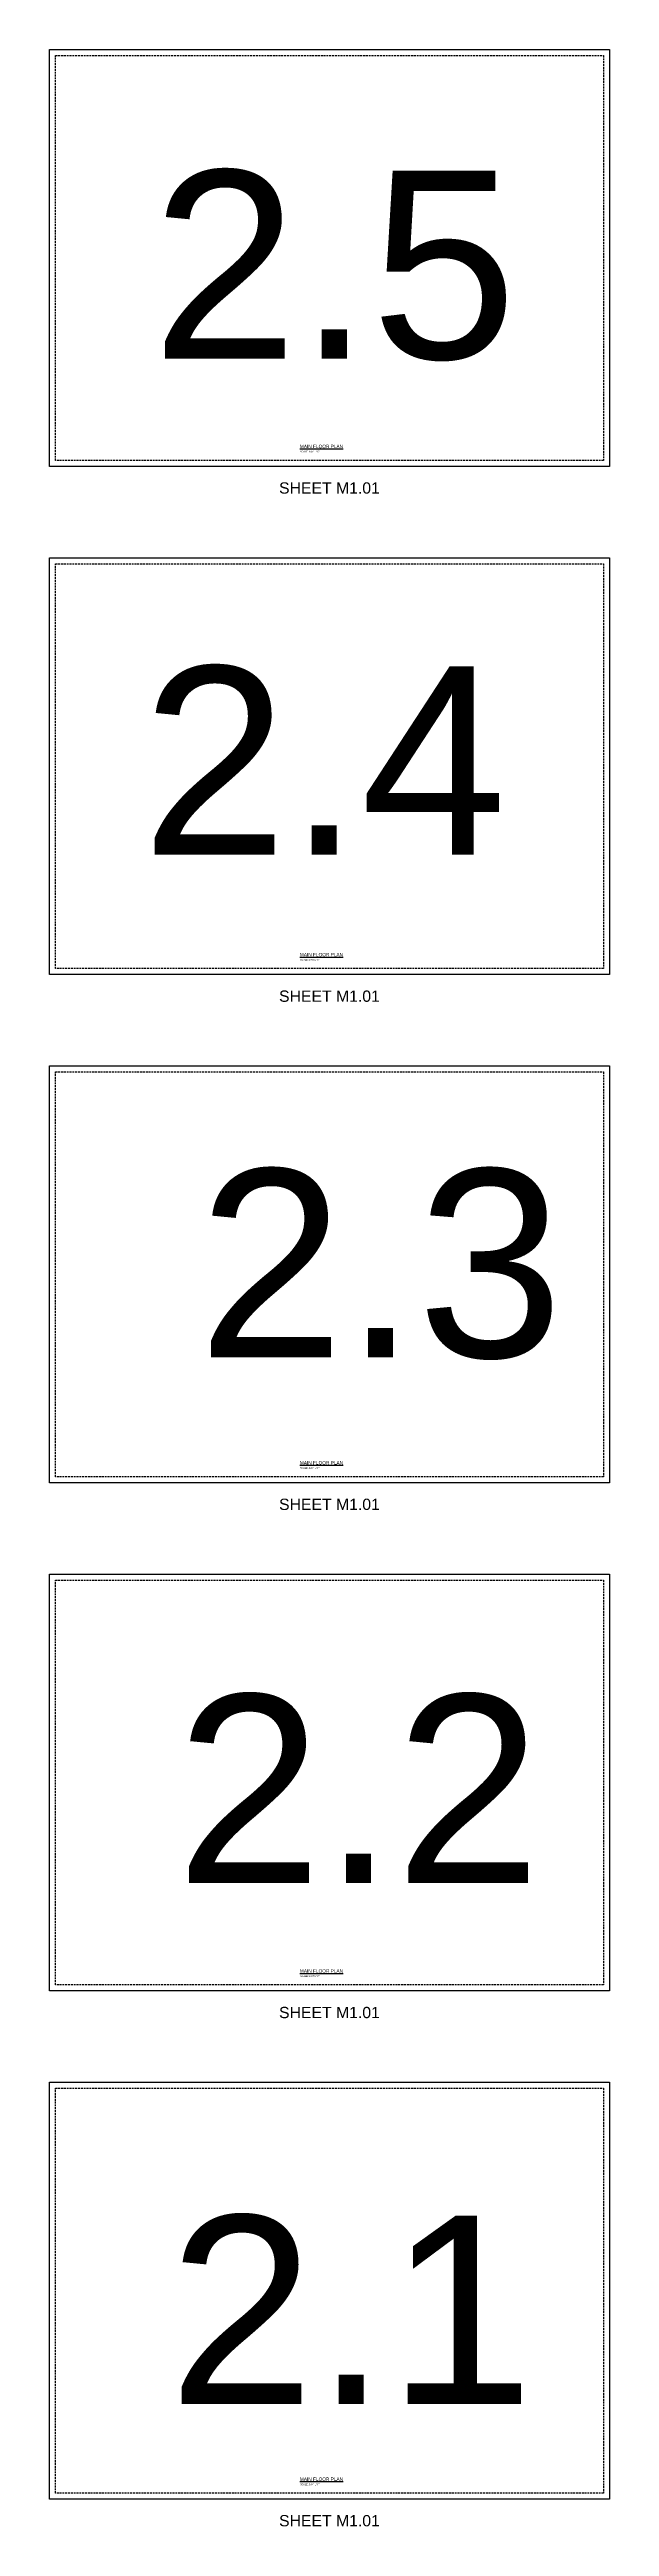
# Model space of a CAD drawing. Header units: inches. Extents: x -1489 to 18987, y -1248 to 11912.
# Drawn here: x 5511 to 8487, y -1248 to 11912 of the extents above; entities that cross this region are included whole.
import ezdxf

# ---------------------------------------------------------------- set-up
doc = ezdxf.new("R2010")
doc.units = ezdxf.units.IN
doc.header["$LTSCALE"] = 20
doc.header["$MEASUREMENT"] = 0
doc.linetypes.add('DASHED', pattern=[0.75, 0.5, -0.25])
doc.layers.add('G-Notes (No Plot)', color=237, linetype='Continuous', plot=False)
doc.layers.add('G-Viewport (No Plot)', color=193, linetype='Continuous', plot=False)
doc.layers.add('G-Text', color=200, linetype='Continuous')
doc.styles.add('Arial', font='arial.ttf', dxfattribs={"height": 8})

msp = doc.modelspace()

# ---------------------------------------------------------------- texts
at = {"char_height": 60, "attachment_point": 5, "style": 'Arial'}
for insert in [(6999, 9582), (6999, 6882), (6999, 4182), (6999, 1482), (6999, -1218)]:
    msp.add_mtext_dynamic_manual_height_columns('SHEET M1.01', width=668.45, gutter_width=25, heights=[0], dxfattribs=dict(at, insert=insert))
at = {"layer": 'G-Text', "color": 7, "style": 'Arial'}
for p in [(6842, 9794), (6842, 7094), (6842, 4394), (6842, 1694), (6842, -1006)]:
    msp.add_text('%%UMAIN FLOOR PLAN', height=18, dxfattribs=at).set_placement(p)
at = {"layer": 'G-Text', "color": 1, "style": 'Arial'}
for p in [(6843, 9771), (6843, 7071), (6843, 4371), (6843, 1671), (6843, -1029)]:
    msp.add_text('SCALE: 1/8"=1\'-0"', height=9, dxfattribs=at).set_placement(p)
at = {"layer": 'G-Text', "char_height": 1000, "attachment_point": 1, "style": 'Arial'}
for s, insert in [('2.5', (6054, 11269)), ('2.4', (6000, 8634)), ('2.3', (6300, 5963)), ('2.2', (6183, 3171)), ('2.1', (6143, 403))]:
    msp.add_mtext_dynamic_manual_height_columns(s, width=2358, gutter_width=40, heights=[0], dxfattribs=dict(at, insert=insert))

# ---------------------------------------------------------------- linework, layer by layer
at = {"layer": 'G-Notes (No Plot)', "linetype": 'DASHED'}
for points in [[(8455, 9729), (5543, 9729), (5543, 11880), (8455, 11880)], [(8455, 7029), (5543, 7029), (5543, 9180), (8455, 9180)], [(8455, 4329), (5543, 4329), (5543, 6480), (8455, 6480)], [(8455, 1629), (5543, 1629), (5543, 3780), (8455, 3780)], [(8455, -1071), (5543, -1071), (5543, 1080), (8455, 1080)]]:
    msp.add_lwpolyline(points, close=True, dxfattribs=at)
at = {"layer": 'G-Viewport (No Plot)'}
for points in [[(8487, 9697), (5511, 9697), (5511, 11912), (8487, 11912)], [(8487, 6997), (5511, 6997), (5511, 9212), (8487, 9212)], [(8487, 4297), (5511, 4297), (5511, 6512), (8487, 6512)], [(8487, 1597), (5511, 1597), (5511, 3812), (8487, 3812)], [(8487, -1103), (5511, -1103), (5511, 1112), (8487, 1112)]]:
    msp.add_lwpolyline(points, close=True, dxfattribs=at)

msp.set_redraw_order([(e.dxf.handle, doc.entitydb.next_handle()) for e in msp.query("TEXT MTEXT ATTDEF DIMENSION ARC_DIMENSION")])  # texts and dimensions are drawn at this point

doc.saveas('drawing.dxf')
